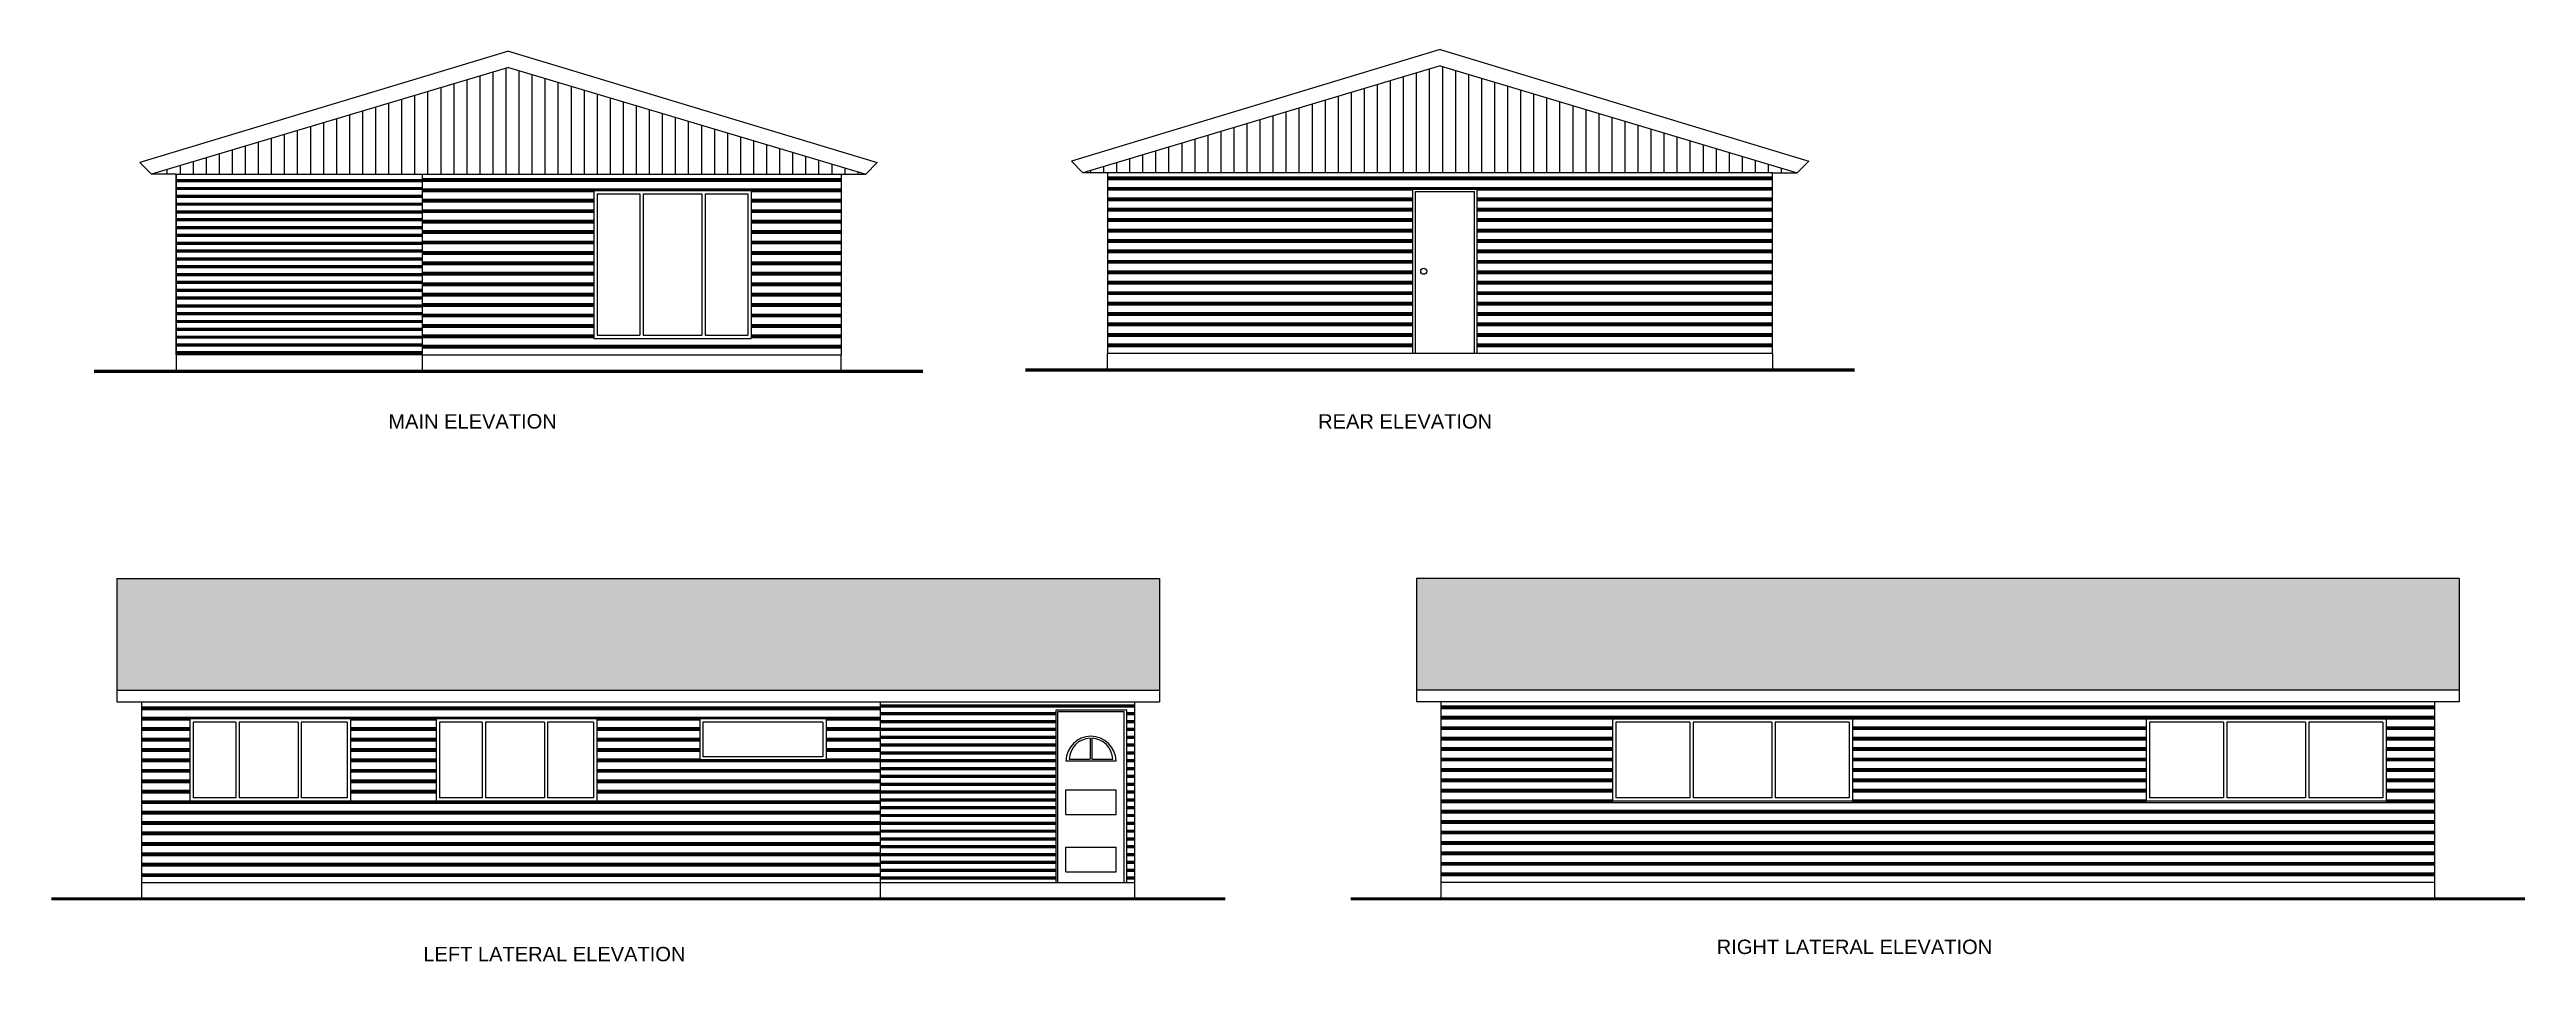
# Model space of a CAD drawing. Header units: inches. Extents: x 12.5 to 57.6, y 1.9 to 26.
# Drawn here: x 27.46 to 57.63, y 2.21 to 13.31 of the extents above; entities that cross this region are included whole.
import ezdxf

# ---------------------------------------------------------------- set-up
doc = ezdxf.new("R2010")
doc.units = ezdxf.units.IN
doc.header["$MEASUREMENT"] = 0
doc.layers.add('3', color=30, linetype='Continuous')
doc.layers.add('7', color=142, linetype='Continuous')
doc.styles.get("Standard").update_dxf_attribs({"font": 'arial.ttf'})

msp = doc.modelspace()

# ---------------------------------------------------------------- texts
for s, p in [('MAIN ELEVATION', (31.588, 8.696)), ('REAR ELEVATION', (42.913, 8.696))]:
    msp.add_text(s, height=0.175).set_placement(p)
at = {"layer": '7'}
for s, p in [('RIGHT LATERAL ELEVATION', (47.768, 2.299)), ('LEFT LATERAL ELEVATION', (32.014, 2.211))]:
    msp.add_text(s, height=0.175, dxfattribs=at).set_placement(p)

# ---------------------------------------------------------------- hatches: boundary and pattern name
h = msp.add_hatch()
h.set_pattern_fill('LINE,_O', color=256, scale=0.05, angle=90)
h.set_pattern_definition([(90, (-75.40326, -160.24874), (-0.15875, 0), [])])
h.paths.add_polyline_path([(37.402, 11.792), (33.052, 13.092), (28.702, 11.792), (29.002, 11.792)])
h = msp.add_hatch()
h.set_pattern_fill('LINE,_O', color=256, scale=0.05, angle=90)
h.set_pattern_definition([(90, (-74.15636, -160.23071), (-0.15875, 0), [])])
h.paths.add_polyline_path([(48.448, 11.81), (48.748, 11.81), (44.398, 13.11), (40.048, 11.81)])
h = msp.add_hatch()
h.set_pattern_fill('PLAST,_O', color=256, scale=0.015)
h.set_pattern_definition([(0, (-119.14349, -204.32345), (0, 0.09525), []), (0, (-119.14349, -204.31154), (0, 0.09525), []), (0, (-119.14349, -204.29964), (0, 0.09525), [])])
h.paths.add_polyline_path([(32.002, 9.592), (32.002, 11.792), (29.002, 11.792), (29.002, 9.592)])
h = msp.add_hatch()
h.set_pattern_fill('PLAST,_O', color=256, scale=0.02)
h.set_pattern_definition([(0, (-75.40326, -160.24874), (0, 0.127), []), (0, (-75.40326, -160.23286), (0, 0.127), []), (0, (-75.40326, -160.21699), (0, 0.127), [])])
h.paths.add_polyline_path([(37.102, 9.592), (37.102, 11.792), (32.002, 11.792), (32.002, 9.592)])
h.paths.add_polyline_path([(34.091, 11.592), (36.008, 11.592), (36.008, 9.792), (34.091, 9.792)], flags=16)
h.paths.add_polyline_path([(34.131, 11.552), (34.652, 11.552), (34.652, 9.832), (34.131, 9.832)], flags=0)
h.paths.add_polyline_path([(34.691, 11.552), (35.408, 11.552), (35.408, 9.832), (34.691, 9.832)], flags=0)
h.paths.add_polyline_path([(35.447, 11.552), (35.968, 11.552), (35.968, 9.832), (35.447, 9.832)], flags=0)
h = msp.add_hatch()
h.set_pattern_fill('PLAST,_O', color=256, scale=0.02)
h.set_pattern_definition([(0, (-74.15636, -160.23071), (0, 0.127), []), (0, (-74.15636, -160.21484), (0, 0.127), []), (0, (-74.15636, -160.19896), (0, 0.127), [])])
h.paths.add_polyline_path([(40.348, 11.81), (40.348, 9.61), (44.068, 9.61), (44.068, 11.61), (44.848, 11.61), (44.848, 9.61), (48.448, 9.61), (48.448, 11.81)])
h = msp.add_hatch()
h.set_pattern_fill('AR-RSHKE,_O', color=256, scale=0.0007)
h.set_pattern_definition([(0, (-39.77462, -166.66967), (0.45339, 0.21336), [0.10668, -0.0889, 0.12446, -0.05334, 0.16002, -0.07112]), (0, (-39.66794, -166.66078), (0.45339, 0.21336), [0.0889, -0.33782, 0.07112, -0.10668]), (0, (-39.45458, -166.683), (0.45339, 0.21336), [0.05334, -0.55118]), (90, (-39.77462, -166.66967), (-0.15113, 0.21336), [0.20447, -0.64897]), (90, (-39.66794, -166.66967), (-0.15113, 0.21336), [0.200025, -0.653415]), (90, (-39.57904, -166.66967), (-0.15113, 0.21336), [0.18669, -0.66675]), (90, (-39.45458, -166.683), (-0.15113, 0.21336), [0.20447, -0.64897]), (90, (-39.40124, -166.683), (-0.15113, 0.21336), [0.20447, -0.64897]), (90, (-39.24122, -166.66967), (-0.15113, 0.21336), [0.19558, -0.65786])])
h.paths.add_polyline_path([(40.981, 5.512), (40.981, 6.871), (28.281, 6.871), (28.281, 5.512)])
h = msp.add_hatch()
h.set_pattern_fill('AR-RSHKE,_O', color=256, scale=0.0007)
h.set_pattern_definition([(0, (-38.24508, -166.66967), (0.45339, 0.21336), [0.10668, -0.0889, 0.12446, -0.05334, 0.16002, -0.07112]), (0, (-38.1384, -166.66078), (0.45339, 0.21336), [0.0889, -0.33782, 0.07112, -0.10668]), (0, (-37.92504, -166.683), (0.45339, 0.21336), [0.05334, -0.55118]), (90, (-38.24508, -166.66967), (-0.15113, 0.21336), [0.20447, -0.64897]), (90, (-38.1384, -166.66967), (-0.15113, 0.21336), [0.200025, -0.653415]), (90, (-38.0495, -166.66967), (-0.15113, 0.21336), [0.18669, -0.66675]), (90, (-37.92504, -166.683), (-0.15113, 0.21336), [0.20447, -0.64897]), (90, (-37.8717, -166.683), (-0.15113, 0.21336), [0.20447, -0.64897]), (90, (-37.71168, -166.66967), (-0.15113, 0.21336), [0.19558, -0.65786])])
h.paths.add_polyline_path([(44.111, 6.871), (44.111, 5.512), (56.811, 5.512), (56.811, 6.871)])
h = msp.add_hatch()
h.set_pattern_fill('PLAST,_O', color=256, scale=0.02)
h.set_pattern_definition([(0, (-119.664, -204.52698), (0, 0.127), []), (0, (-119.664, -204.51111), (0, 0.127), []), (0, (-119.664, -204.49523), (0, 0.127), [])])
h.paths.add_polyline_path([(37.581, 3.171), (37.581, 5.371), (28.581, 5.371), (28.581, 3.171)])
h.paths.add_polyline_path([(35.381, 4.661), (35.381, 5.161), (36.92, 5.161), (36.92, 4.661)], flags=16)
h.paths.add_polyline_path([(35.42, 4.701), (35.42, 5.121), (36.88, 5.121), (36.88, 4.701)], flags=0)
h.paths.add_polyline_path([(34.127, 4.161), (32.17, 4.161), (32.17, 5.161), (34.127, 5.161)], flags=16)
h.paths.add_polyline_path([(34.088, 4.201), (33.527, 4.201), (33.527, 5.121), (34.088, 5.121)], flags=0)
h.paths.add_polyline_path([(33.488, 4.201), (32.771, 4.201), (32.771, 5.121), (33.488, 5.121)], flags=0)
h.paths.add_polyline_path([(32.731, 4.201), (32.21, 4.201), (32.21, 5.121), (32.731, 5.121)], flags=0)
h.paths.add_polyline_path([(31.127, 4.161), (29.17, 4.161), (29.17, 5.161), (31.127, 5.161)], flags=16)
h.paths.add_polyline_path([(31.088, 4.201), (30.527, 4.201), (30.527, 5.121), (31.088, 5.121)], flags=0)
h.paths.add_polyline_path([(30.488, 4.201), (29.771, 4.201), (29.771, 5.121), (30.488, 5.121)], flags=0)
h.paths.add_polyline_path([(29.731, 4.201), (29.21, 4.201), (29.21, 5.121), (29.731, 5.121)], flags=0)
h = msp.add_hatch()
h.set_pattern_fill('PLAST,_O', color=256, scale=0.015)
h.set_pattern_definition([(0, (-119.663995, -204.52698), (0, 0.09525), []), (0, (-119.663995, -204.51508), (0, 0.09525), []), (0, (-119.663995, -204.50317), (0, 0.09525), [])])
h.paths.add_polyline_path([(39.721, 3.171), (39.721, 5.271), (40.581, 5.271), (40.581, 3.171), (40.681, 3.171), (40.681, 5.371), (37.581, 5.371), (37.581, 3.171)])
h = msp.add_hatch()
h.set_pattern_fill('PLAST,_O', color=256, scale=0.02)
h.set_pattern_definition([(0, (-38.24508, -166.66967), (0, 0.127), []), (0, (-38.24508, -166.6538), (0, 0.127), []), (0, (-38.24508, -166.63792), (0, 0.127), [])])
h.paths.add_polyline_path([(56.511, 3.171), (56.511, 5.371), (44.411, 5.371), (44.411, 3.171)])
h.paths.add_polyline_path([(49.422, 4.161), (46.5, 4.161), (46.5, 5.161), (49.422, 5.161)], flags=16)
h.paths.add_polyline_path([(49.382, 4.201), (48.48, 4.201), (48.48, 5.121), (49.382, 5.121)], flags=0)
h.paths.add_polyline_path([(53, 4.161), (53, 5.161), (55.922, 5.161), (55.922, 4.161)], flags=16)
h.paths.add_polyline_path([(53.04, 4.201), (53.04, 5.121), (53.941, 5.121), (53.941, 4.201)], flags=0)
h.paths.add_polyline_path([(48.441, 4.201), (47.48, 4.201), (47.48, 5.121), (48.441, 5.121)], flags=0)
h.paths.add_polyline_path([(53.98, 4.201), (53.98, 5.121), (54.941, 5.121), (54.941, 4.201)], flags=0)
h.paths.add_polyline_path([(47.441, 4.201), (46.54, 4.201), (46.54, 5.121), (47.441, 5.121)], flags=0)
h.paths.add_polyline_path([(54.98, 4.201), (54.98, 5.121), (55.882, 5.121), (55.882, 4.201)], flags=0)

# ---------------------------------------------------------------- linework, layer by layer
for p, q in [((33.052, 13.292), (28.56, 11.933)), ((33.052, 13.292), (37.543, 11.933)), ((44.398, 13.31), (39.907, 11.951)), ((44.398, 13.31), (48.89, 11.951)), ((33.052, 13.092), (28.702, 11.792)), ((33.052, 13.092), (37.402, 11.792)), ((44.398, 13.11), (40.048, 11.81)), ((44.398, 13.11), (48.748, 11.81)), ((28.702, 11.792), (28.56, 11.933)), ((29.002, 11.792), (28.702, 11.792)), ((29.002, 9.592), (29.002, 11.792)), ((29.002, 11.792), (37.402, 11.792)), ((29.002, 11.792), (29.002, 9.592)), ((32.002, 9.392), (32.002, 11.792)), ((37.102, 11.792), (37.102, 9.592)), ((37.402, 11.792), (37.543, 11.933)), ((40.048, 11.81), (39.907, 11.951)), ((48.448, 11.81), (40.048, 11.81)), ((40.348, 11.81), (40.348, 9.61)), ((48.448, 9.61), (48.448, 11.81)), ((48.448, 11.81), (48.748, 11.81)), ((48.748, 11.81), (48.89, 11.951)), ((34.091, 11.592), (34.091, 9.792)), ((34.091, 11.592), (36.008, 11.592)), ((34.131, 11.552), (34.652, 11.552)), ((34.131, 11.552), (34.131, 9.832)), ((34.652, 11.552), (34.652, 9.832)), ((34.691, 11.552), (34.691, 9.832)), ((34.691, 11.552), (35.408, 11.552)), ((35.408, 11.552), (35.408, 9.832)), ((35.447, 11.552), (35.447, 9.832)), ((35.447, 11.552), (35.968, 11.552)), ((35.968, 11.552), (35.968, 9.832)), ((36.008, 11.592), (36.008, 9.792)), ((44.068, 9.61), (44.068, 11.61)), ((44.068, 11.61), (44.848, 11.61)), ((44.098, 9.61), (44.098, 11.58)), ((44.098, 11.58), (44.818, 11.58)), ((44.818, 9.61), (44.818, 11.58)), ((44.848, 9.61), (44.848, 11.61)), ((34.091, 9.792), (36.008, 9.792)), ((34.131, 9.832), (34.652, 9.832)), ((34.691, 9.832), (35.408, 9.832)), ((35.447, 9.832), (35.968, 9.832)), ((29.002, 9.592), (29.002, 9.392)), ((29.122, 9.592), (29.002, 9.592)), ((29.122, 9.392), (29.002, 9.392)), ((32.002, 9.592), (29.122, 9.592)), ((32.002, 9.392), (29.122, 9.392)), ((32.002, 9.592), (37.102, 9.592)), ((32.002, 9.392), (37.102, 9.392)), ((37.102, 9.392), (37.102, 9.592)), ((48.448, 9.61), (40.348, 9.61)), ((40.348, 9.41), (40.348, 9.61)), ((48.448, 9.41), (40.348, 9.41)), ((48.448, 9.61), (48.448, 9.41)), ((28.281, 6.871), (40.981, 6.871)), ((28.281, 6.871), (28.281, 5.371)), ((40.981, 6.871), (40.981, 5.371)), ((56.811, 6.871), (44.111, 6.871)), ((44.111, 6.871), (44.111, 5.371)), ((56.811, 6.871), (56.811, 5.371)), ((28.281, 5.512), (40.981, 5.512)), ((56.811, 5.512), (44.111, 5.512)), ((28.281, 5.371), (40.981, 5.371)), ((28.581, 5.371), (28.581, 2.971)), ((29.17, 5.161), (29.17, 4.161)), ((31.127, 5.161), (29.17, 5.161)), ((31.127, 5.161), (31.127, 4.161)), ((34.127, 5.161), (32.17, 5.161)), ((32.17, 5.161), (32.17, 4.161)), ((34.127, 5.161), (34.127, 4.161)), ((35.381, 5.161), (35.381, 4.661)), ((36.92, 5.161), (35.381, 5.161)), ((36.92, 5.161), (36.92, 4.661)), ((37.581, 2.971), (37.581, 5.371)), ((39.721, 3.171), (39.721, 5.271)), ((39.721, 5.271), (40.581, 5.271)), ((39.741, 5.251), (40.551, 5.251)), ((39.741, 3.171), (39.741, 5.251)), ((40.551, 3.171), (40.551, 5.251)), ((40.581, 3.171), (40.581, 5.271)), ((40.681, 2.971), (40.681, 5.371)), ((56.811, 5.371), (44.111, 5.371)), ((44.411, 2.971), (44.411, 5.371)), ((46.5, 5.161), (46.5, 4.161)), ((49.422, 5.161), (46.5, 5.161)), ((49.422, 5.161), (49.422, 4.161)), ((53, 5.161), (53, 4.161)), ((55.922, 5.161), (53, 5.161)), ((55.922, 5.161), (55.922, 4.161)), ((56.511, 5.371), (56.511, 2.971)), ((29.21, 5.121), (29.21, 4.201)), ((29.731, 5.121), (29.21, 5.121)), ((29.731, 5.121), (29.731, 4.201)), ((29.771, 5.121), (29.771, 4.201)), ((30.488, 5.121), (29.771, 5.121)), ((30.488, 5.121), (30.488, 4.201)), ((30.527, 5.121), (30.527, 4.201)), ((31.088, 5.121), (30.527, 5.121)), ((31.088, 5.121), (31.088, 4.201)), ((32.21, 5.121), (32.21, 4.201)), ((32.731, 5.121), (32.21, 5.121)), ((32.731, 5.121), (32.731, 4.201)), ((32.771, 5.121), (32.771, 4.201)), ((33.488, 5.121), (32.771, 5.121)), ((33.488, 5.121), (33.488, 4.201)), ((33.527, 5.121), (33.527, 4.201)), ((34.088, 5.121), (33.527, 5.121)), ((34.088, 5.121), (34.088, 4.201)), ((35.42, 5.121), (35.42, 4.701)), ((36.88, 5.121), (35.42, 5.121)), ((36.88, 5.121), (36.88, 4.701)), ((40.136, 4.951), (40.136, 4.951)), ((40.136, 4.927), (40.136, 4.671)), ((40.156, 4.951), (40.156, 4.951)), ((40.156, 4.927), (40.156, 4.671)), ((46.54, 5.121), (46.54, 4.201)), ((47.441, 5.121), (46.54, 5.121)), ((47.441, 5.121), (47.441, 4.201)), ((47.48, 5.121), (47.48, 4.201)), ((48.441, 5.121), (47.48, 5.121)), ((48.441, 5.121), (48.441, 4.201)), ((48.48, 5.121), (48.48, 4.201)), ((49.382, 5.121), (48.48, 5.121)), ((49.382, 5.121), (49.382, 4.201)), ((53.04, 5.121), (53.04, 4.201)), ((53.941, 5.121), (53.04, 5.121)), ((53.941, 5.121), (53.941, 4.201)), ((53.98, 5.121), (53.98, 4.201)), ((54.941, 5.121), (53.98, 5.121)), ((54.941, 5.121), (54.941, 4.201)), ((54.98, 5.121), (54.98, 4.201)), ((55.882, 5.121), (54.98, 5.121)), ((55.882, 5.121), (55.882, 4.201)), ((36.92, 4.661), (35.381, 4.661)), ((35.381, 4.661), (36.92, 4.661)), ((36.88, 4.701), (35.42, 4.701)), ((39.841, 4.651), (40.451, 4.651)), ((39.881, 4.671), (40.136, 4.671)), ((40.156, 4.671), (40.411, 4.671)), ((39.841, 4.299), (40.451, 4.299)), ((39.841, 3.999), (39.841, 4.299)), ((40.451, 3.999), (40.451, 4.299)), ((31.127, 4.161), (29.17, 4.161)), ((29.17, 4.161), (31.127, 4.161)), ((29.731, 4.201), (29.21, 4.201)), ((30.488, 4.201), (29.771, 4.201)), ((31.088, 4.201), (30.527, 4.201)), ((34.127, 4.161), (32.17, 4.161)), ((32.17, 4.161), (34.127, 4.161)), ((32.731, 4.201), (32.21, 4.201)), ((33.488, 4.201), (32.771, 4.201)), ((34.088, 4.201), (33.527, 4.201)), ((39.841, 3.999), (40.451, 3.999)), ((49.422, 4.161), (46.5, 4.161)), ((47.441, 4.201), (46.54, 4.201)), ((48.441, 4.201), (47.48, 4.201)), ((49.382, 4.201), (48.48, 4.201)), ((55.922, 4.161), (53, 4.161)), ((53.941, 4.201), (53.04, 4.201)), ((54.941, 4.201), (53.98, 4.201)), ((55.882, 4.201), (54.98, 4.201)), ((39.841, 3.601), (40.451, 3.601)), ((39.841, 3.301), (39.841, 3.601)), ((40.451, 3.301), (40.451, 3.601)), ((28.581, 3.171), (37.581, 3.171)), ((37.581, 3.171), (40.681, 3.171)), ((39.841, 3.301), (40.451, 3.301)), ((56.511, 3.171), (44.411, 3.171)), ((40.681, 2.971), (28.581, 2.971))]:
    msp.add_line(p, q)
at = {"const_width": 0.04}
for points in [[(49.448, 9.41), (39.348, 9.41)], [(41.781, 2.971), (27.481, 2.971)], [(43.311, 2.971), (57.611, 2.971)]]:
    msp.add_lwpolyline(points, dxfattribs=at)
msp.add_circle((44.199, 10.61), 0.0365)
for centre, radius, start, end in [((40.146, 4.646), 0.305, 0.9431, 179.0569), ((40.146, 4.662), 0.265, 92.1614, 178.0389), ((40.146, 4.662), 0.265, 1.9611, 87.8386)]:
    msp.add_arc(centre, radius, start, end)
at = {"layer": '3', "color": 0, "const_width": 0.04}
msp.add_lwpolyline([(28.002, 9.392), (38.102, 9.392)], dxfattribs=at)

msp.set_redraw_order([(e.dxf.handle, doc.entitydb.next_handle()) for e in msp.query("TEXT MTEXT ATTDEF DIMENSION ARC_DIMENSION")])  # texts and dimensions are drawn at this point

doc.saveas('drawing.dxf')
